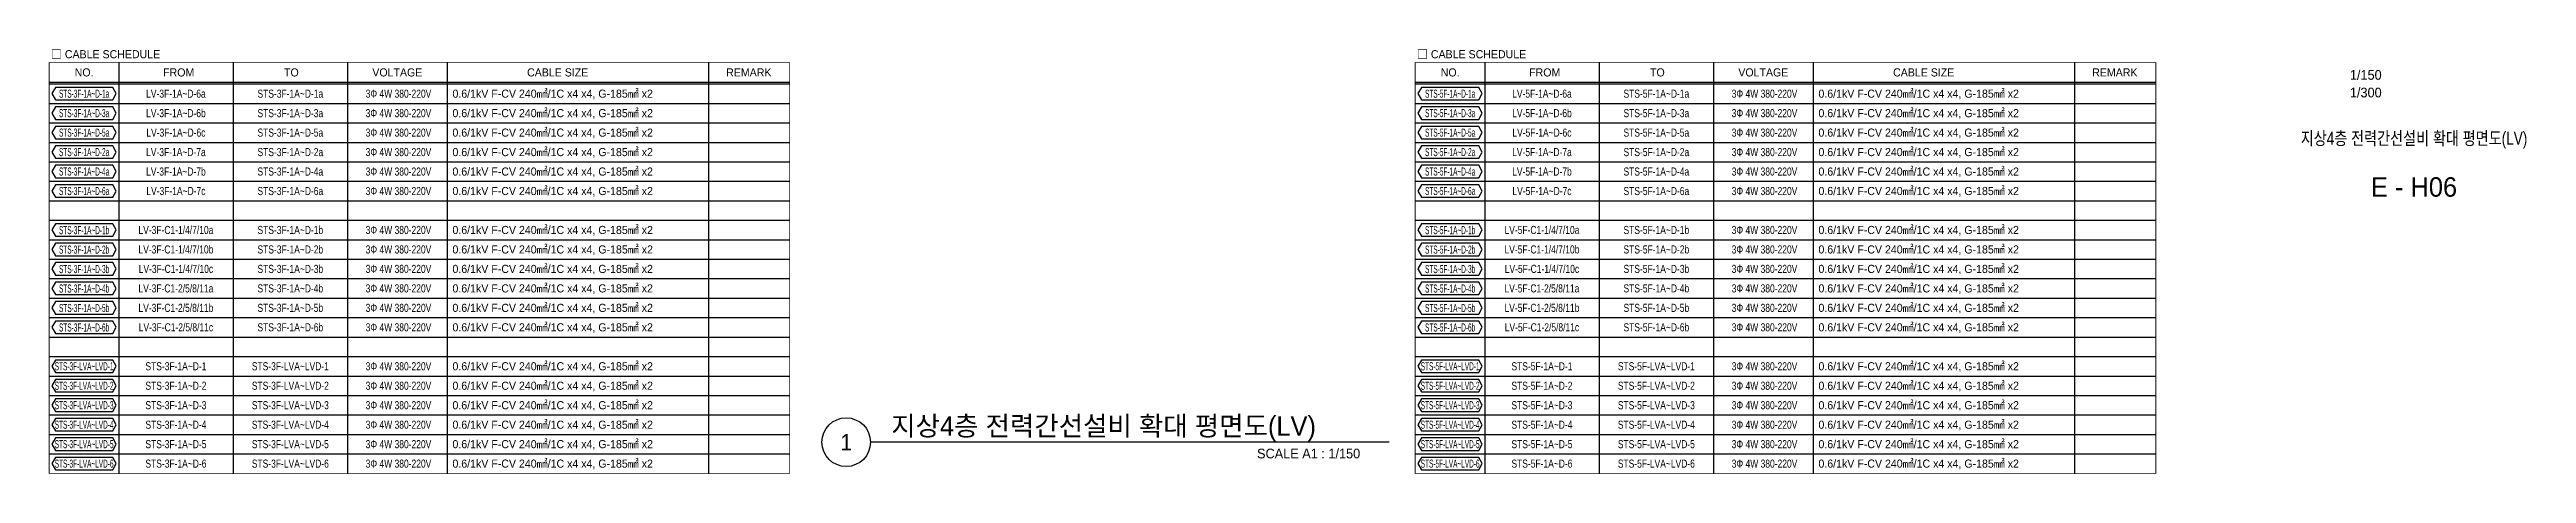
# Model space of a CAD drawing. Header units: millimetres. Extents: x 33932 to 374132, y 182625 to 847314.
# Drawn here: x 259418 to 374132, y 360508 to 380093 of the extents above; entities that cross this region are included whole.
import ezdxf
from ezdxf.enums import TextEntityAlignment as Align

# ---------------------------------------------------------------- set-up
doc = ezdxf.new("R2010")
doc.units = ezdxf.units.MM
doc.header["$LTSCALE"] = 150
doc.set_wipeout_variables(frame=1)
for name, color, linetype in [('-----26 Electrical Cable Tray_HV_발전기 B', 103, 'Continuous'), ('-----29 Cable Schedule', 1, 'Continuous'), ('-----29 Indicator', 1, 'Continuous'), ('-----29 주기', 1, 'Continuous'), ('-----30 Text', 2, 'Continuous'), ('-----41 Drawing Title', 2, 'Continuous'), ('-----42 Drawing Number', 2, 'Continuous'), ('-----43 Drawing Scale', 3, 'Continuous')]:
    doc.layers.add(name, color=color, linetype=linetype)
doc.styles.add('ELEC', font='Dotum.ttf')

msp = doc.modelspace()

# ---------------------------------------------------------------- texts
at = {"layer": '-----41 Drawing Title', "style": 'ELEC', "width": 0.8}
msp.add_text('지상4층 전력간선설비 확대 평면도(LV)', height=600, dxfattribs=at).set_placement((368925, 375995), align=Align.MIDDLE_CENTER)
at = {"layer": '-----41 Drawing Title', "color": 2, "style": 'ELEC'}
msp.add_text('지상4층 전력간선설비 확대 평면도(LV)', height=900, dxfattribs=at).set_placement((298398, 362250))
at = {"layer": '-----41 Drawing Title', "color": 7, "style": 'ELEC'}
msp.add_text('1', height=750, dxfattribs=at).set_placement((296314, 361950), align=Align.MIDDLE)
at = {"layer": '-----41 Drawing Title', "style": 'ELEC'}
msp.add_text('SCALE A1 : 1/150', height=450, dxfattribs=at).set_placement((320119, 361200), align=Align.RIGHT)
at = {"layer": '-----42 Drawing Number', "style": 'ELEC'}
msp.add_text('E - H06', height=900, dxfattribs=at).set_placement((368925, 373745), align=Align.MIDDLE_CENTER)
at = {"layer": '-----43 Drawing Scale', "style": 'ELEC'}
for s, p in [('1/150', (366690, 378925)), ('1/300', (366690, 378110))]:
    msp.add_text(s, height=450, dxfattribs=at).set_placement(p, align=Align.MIDDLE_CENTER)

# ---------------------------------------------------------------- linework, layer by layer
at = {"layer": '-----29 Cable Schedule', "color": 3}
for points in [[(259418, 379491), (293679, 379491), (293679, 360508), (259418, 360508)], [(322683, 379491), (356944, 379491), (356944, 360508), (322683, 360508)]]:
    msp.add_lwpolyline(points, close=True, dxfattribs=at)
at = {"layer": '-----41 Drawing Title', "color": 7}
msp.add_line((321461, 361950), (297439, 361950), dxfattribs=at)
msp.add_circle((296314, 361950), 1125, dxfattribs=at)

msp.set_redraw_order([(e.dxf.handle, doc.entitydb.next_handle()) for e in msp.query("TEXT MTEXT ATTDEF DIMENSION ARC_DIMENSION")])  # texts and dimensions are drawn at this point

# ---------------------------------------------------------------- next in the draw order: wipeouts: each hides what was drawn before it
at = {"color": 3}
for points in [[(259418, 379491), (293679, 379491), (293679, 360508), (259418, 360508)], [(322683, 379491), (356944, 379491), (356944, 360508), (322683, 360508)]]:
    msp.add_wipeout(points, dxfattribs=at).dxf.layer = '-----26 Electrical Cable Tray_HV_발전기 B'

# ---------------------------------------------------------------- next in the draw order: linework, layer by layer
at = {"layer": '-----29 Cable Schedule', "color": 3}
for p, q in [((259418, 378591), (293679, 378591)), ((322683, 378591), (356944, 378591)), ((259418, 378508), (293679, 378508)), ((322683, 378508), (356944, 378508))]:
    msp.add_line(p, q, dxfattribs=at)
at = {"layer": '-----29 Cable Schedule'}
for p, q in [((262622, 379491), (262622, 378508)), ((267921, 379491), (267921, 378508)), ((273220, 379491), (273220, 378508)), ((277833, 379491), (277833, 378508)), ((289929, 379491), (289929, 378508)), ((325886, 379491), (325886, 378508)), ((331185, 379491), (331185, 378508)), ((336484, 379491), (336484, 378508)), ((341098, 379491), (341098, 378508)), ((353194, 379491), (353194, 378508))]:
    msp.add_line(p, q, dxfattribs=at)
at = {"layer": '-----29 Cable Schedule', "color": 1}
for p, q in [((259418, 377608), (293679, 377608)), ((262622, 378508), (262622, 360508)), ((267921, 378508), (267921, 360508)), ((273220, 378508), (273220, 360508)), ((277833, 378508), (277833, 360508)), ((289929, 378508), (289929, 360508)), ((322683, 377608), (356944, 377608)), ((325886, 378508), (325886, 360508)), ((331185, 378508), (331185, 360508)), ((336484, 378508), (336484, 360508)), ((341098, 378508), (341098, 360508)), ((353194, 378508), (353194, 360508)), ((259418, 376708), (293679, 376708)), ((322683, 376708), (356944, 376708)), ((259418, 375808), (293679, 375808)), ((322683, 375808), (356944, 375808)), ((259418, 374908), (293679, 374908)), ((259418, 374008), (293679, 374008)), ((322683, 374908), (356944, 374908)), ((322683, 374008), (356944, 374008)), ((259418, 373108), (293679, 373108)), ((322683, 373108), (356944, 373108)), ((259418, 372208), (293679, 372208)), ((322683, 372208), (356944, 372208)), ((259418, 371308), (293679, 371308)), ((322683, 371308), (356944, 371308)), ((259418, 370408), (293679, 370408)), ((259418, 369508), (293679, 369508)), ((322683, 370408), (356944, 370408)), ((322683, 369508), (356944, 369508)), ((259418, 368608), (293679, 368608)), ((322683, 368608), (356944, 368608)), ((259418, 367708), (293679, 367708)), ((322683, 367708), (356944, 367708)), ((259418, 366808), (293679, 366808)), ((322683, 366808), (356944, 366808)), ((259418, 365908), (293679, 365908)), ((259418, 365008), (293679, 365008)), ((322683, 365908), (356944, 365908)), ((322683, 365008), (356944, 365008)), ((259418, 364108), (293679, 364108)), ((322683, 364108), (356944, 364108)), ((259418, 363208), (293679, 363208)), ((322683, 363208), (356944, 363208)), ((259418, 362308), (293679, 362308)), ((259418, 361408), (293679, 361408)), ((322683, 362308), (356944, 362308)), ((322683, 361408), (356944, 361408))]:
    msp.add_line(p, q, dxfattribs=at)
at = {"layer": '-----29 주기', "elevation": 0}
for points in [[(259697, 378347), (259530, 378058), (259697, 377769), (262343, 377769), (262509, 378058), (262343, 378347)], [(259697, 377447), (259530, 377158), (259697, 376869), (262343, 376869), (262509, 377158), (262343, 377447)], [(322962, 378347), (322795, 378058), (322962, 377769), (325607, 377769), (325774, 378058), (325607, 378347)], [(322962, 377447), (322795, 377158), (322962, 376869), (325607, 376869), (325774, 377158), (325607, 377447)], [(259697, 376547), (259530, 376258), (259697, 375969), (262343, 375969), (262509, 376258), (262343, 376547)], [(322962, 376547), (322795, 376258), (322962, 375969), (325607, 375969), (325774, 376258), (325607, 376547)], [(259697, 375647), (259530, 375358), (259697, 375069), (262343, 375069), (262509, 375358), (262343, 375647)], [(322962, 375647), (322795, 375358), (322962, 375069), (325607, 375069), (325774, 375358), (325607, 375647)], [(259697, 374747), (259530, 374458), (259697, 374169), (262343, 374169), (262509, 374458), (262343, 374747)], [(322962, 374747), (322795, 374458), (322962, 374169), (325607, 374169), (325774, 374458), (325607, 374747)], [(259697, 373847), (259530, 373558), (259697, 373269), (262343, 373269), (262509, 373558), (262343, 373847)], [(322962, 373847), (322795, 373558), (322962, 373269), (325607, 373269), (325774, 373558), (325607, 373847)], [(259697, 372047), (259530, 371758), (259697, 371469), (262343, 371469), (262509, 371758), (262343, 372047)], [(322962, 372047), (322795, 371758), (322962, 371469), (325607, 371469), (325774, 371758), (325607, 372047)], [(259697, 371147), (259530, 370858), (259697, 370569), (262343, 370569), (262509, 370858), (262343, 371147)], [(322962, 371147), (322795, 370858), (322962, 370569), (325607, 370569), (325774, 370858), (325607, 371147)], [(259697, 370247), (259530, 369958), (259697, 369669), (262343, 369669), (262509, 369958), (262343, 370247)], [(322962, 370247), (322795, 369958), (322962, 369669), (325607, 369669), (325774, 369958), (325607, 370247)], [(259697, 369347), (259530, 369058), (259697, 368769), (262343, 368769), (262509, 369058), (262343, 369347)], [(259697, 368447), (259530, 368158), (259697, 367869), (262343, 367869), (262509, 368158), (262343, 368447)], [(322962, 369347), (322795, 369058), (322962, 368769), (325607, 368769), (325774, 369058), (325607, 369347)], [(322962, 368447), (322795, 368158), (322962, 367869), (325607, 367869), (325774, 368158), (325607, 368447)], [(259697, 367547), (259530, 367258), (259697, 366969), (262343, 366969), (262509, 367258), (262343, 367547)], [(322962, 367547), (322795, 367258), (322962, 366969), (325607, 366969), (325774, 367258), (325607, 367547)], [(259697, 365747), (259530, 365458), (259697, 365169), (262343, 365169), (262509, 365458), (262343, 365747)], [(259697, 364847), (259530, 364558), (259697, 364269), (262343, 364269), (262509, 364558), (262343, 364847)], [(322962, 365747), (322795, 365458), (322962, 365169), (325607, 365169), (325774, 365458), (325607, 365747)], [(322962, 364847), (322795, 364558), (322962, 364269), (325607, 364269), (325774, 364558), (325607, 364847)], [(259697, 363947), (259530, 363658), (259697, 363369), (262343, 363369), (262509, 363658), (262343, 363947)], [(322962, 363947), (322795, 363658), (322962, 363369), (325607, 363369), (325774, 363658), (325607, 363947)], [(259697, 363047), (259530, 362758), (259697, 362469), (262343, 362469), (262509, 362758), (262343, 363047)], [(322962, 363047), (322795, 362758), (322962, 362469), (325607, 362469), (325774, 362758), (325607, 363047)], [(259697, 362147), (259530, 361858), (259697, 361569), (262343, 361569), (262509, 361858), (262343, 362147)], [(322962, 362147), (322795, 361858), (322962, 361569), (325607, 361569), (325774, 361858), (325607, 362147)], [(259697, 361247), (259530, 360958), (259697, 360669), (262343, 360669), (262509, 360958), (262343, 361247)], [(322962, 361247), (322795, 360958), (322962, 360669), (325607, 360669), (325774, 360958), (325607, 361247)]]:
    msp.add_lwpolyline(points, close=True, dxfattribs=at)

# ---------------------------------------------------------------- next in the draw order: texts
at = {"layer": '-----29 Indicator', "color": 2, "linetype": 'Continuous', "style": 'ELEC'}
for p in [(259480, 379881), (322745, 379881)]:
    msp.add_text('□ CABLE SCHEDULE', height=375, dxfattribs=at).set_placement(p, align=Align.MIDDLE_LEFT)
at = {"layer": '-----30 Text', "style": 'ELEC'}
for p in [(261020, 379041), (324285, 379041)]:
    msp.add_text('NO.', height=375, dxfattribs=at).set_placement(p, align=Align.MIDDLE)
for s, p in [('FROM', (265400, 379041)), ('TO', (270618, 379041)), ('VOLTAGE', (275525, 379041)), ('CABLE SIZE', (282953, 379041)), ('REMARK', (291804, 379041)), ('FROM', (328665, 379041)), ('TO', (333882, 379041)), ('VOLTAGE', (338789, 379041)), ('CABLE SIZE', (346217, 379041)), ('REMARK', (355069, 379041))]:
    msp.add_text(s, height=375, dxfattribs=at).set_placement(p, align=Align.MIDDLE_CENTER)
at = {"layer": '-----30 Text', "linetype": 'Continuous', "style": 'ELEC', "width": 0.5}
for s, p in [('STS-3F-1A~D-1a', (261020, 378058)), ('STS-5F-1A~D-1a', (324285, 378058)), ('STS-3F-1A~D-3a', (261020, 377158)), ('STS-3F-1A~D-5a', (261020, 376258)), ('STS-5F-1A~D-3a', (324285, 377158)), ('STS-5F-1A~D-5a', (324285, 376258)), ('STS-3F-1A~D-2a', (261020, 375358)), ('STS-5F-1A~D-2a', (324285, 375358)), ('STS-3F-1A~D-4a', (261020, 374458)), ('STS-5F-1A~D-4a', (324285, 374458)), ('STS-3F-1A~D-6a', (261020, 373558)), ('STS-5F-1A~D-6a', (324285, 373558)), ('STS-3F-1A~D-1b', (261020, 371758)), ('STS-5F-1A~D-1b', (324285, 371758)), ('STS-3F-1A~D-2b', (261020, 370858)), ('STS-5F-1A~D-2b', (324285, 370858)), ('STS-3F-1A~D-3b', (261020, 369958)), ('STS-5F-1A~D-3b', (324285, 369958)), ('STS-3F-1A~D-4b', (261020, 369058)), ('STS-3F-1A~D-5b', (261020, 368158)), ('STS-5F-1A~D-4b', (324285, 369058)), ('STS-5F-1A~D-5b', (324285, 368158)), ('STS-3F-1A~D-6b', (261020, 367258)), ('STS-5F-1A~D-6b', (324285, 367258)), ('STS-3F-LVA~LVD-1', (261020, 365458)), ('STS-5F-LVA~LVD-1', (324285, 365458)), ('STS-3F-LVA~LVD-2', (261020, 364558)), ('STS-3F-LVA~LVD-3', (261020, 363658)), ('STS-5F-LVA~LVD-2', (324285, 364558)), ('STS-5F-LVA~LVD-3', (324285, 363658)), ('STS-3F-LVA~LVD-4', (261020, 362758)), ('STS-5F-LVA~LVD-4', (324285, 362758)), ('STS-3F-LVA~LVD-5', (261020, 361858)), ('STS-5F-LVA~LVD-5', (324285, 361858)), ('STS-3F-LVA~LVD-6', (261020, 360958)), ('STS-5F-LVA~LVD-6', (324285, 360958))]:
    msp.add_text(s, height=375, dxfattribs=at).set_placement(p, align=Align.MIDDLE)
at = {"layer": '-----30 Text', "style": 'ELEC', "width": 0.8}
for s, p in [('LV-3F-1A~D-6a', (265271, 378058)), ('STS-3F-1A~D-1a', (270570, 378058)), ('3Φ 4W 380-220V', (275579, 378058)), ('LV-5F-1A~D-6a', (328536, 378058)), ('STS-5F-1A~D-1a', (333835, 378058)), ('3Φ 4W 380-220V', (338844, 378058)), ('LV-3F-1A~D-6b', (265271, 377158)), ('LV-3F-1A~D-6c', (265271, 376258)), ('STS-3F-1A~D-3a', (270570, 377158)), ('STS-3F-1A~D-5a', (270570, 376258)), ('3Φ 4W 380-220V', (275579, 377158)), ('3Φ 4W 380-220V', (275579, 376258)), ('LV-5F-1A~D-6b', (328536, 377158)), ('LV-5F-1A~D-6c', (328536, 376258)), ('STS-5F-1A~D-3a', (333835, 377158)), ('STS-5F-1A~D-5a', (333835, 376258)), ('3Φ 4W 380-220V', (338844, 377158)), ('3Φ 4W 380-220V', (338844, 376258)), ('LV-3F-1A~D-7a', (265271, 375358)), ('STS-3F-1A~D-2a', (270570, 375358)), ('3Φ 4W 380-220V', (275579, 375358)), ('LV-5F-1A~D-7a', (328536, 375358)), ('STS-5F-1A~D-2a', (333835, 375358)), ('3Φ 4W 380-220V', (338844, 375358)), ('LV-3F-1A~D-7b', (265271, 374458)), ('STS-3F-1A~D-4a', (270570, 374458)), ('3Φ 4W 380-220V', (275579, 374458)), ('LV-5F-1A~D-7b', (328536, 374458)), ('STS-5F-1A~D-4a', (333835, 374458)), ('3Φ 4W 380-220V', (338844, 374458)), ('LV-3F-1A~D-7c', (265271, 373558)), ('STS-3F-1A~D-6a', (270570, 373558)), ('3Φ 4W 380-220V', (275579, 373558)), ('LV-5F-1A~D-7c', (328536, 373558)), ('STS-5F-1A~D-6a', (333835, 373558)), ('3Φ 4W 380-220V', (338844, 373558)), ('LV-3F-C1-1/4/7/10a', (265271, 371758)), ('STS-3F-1A~D-1b', (270570, 371758)), ('3Φ 4W 380-220V', (275579, 371758)), ('LV-5F-C1-1/4/7/10a', (328536, 371758)), ('STS-5F-1A~D-1b', (333835, 371758)), ('3Φ 4W 380-220V', (338844, 371758)), ('LV-3F-C1-1/4/7/10b', (265271, 370858)), ('STS-3F-1A~D-2b', (270570, 370858)), ('3Φ 4W 380-220V', (275579, 370858)), ('LV-5F-C1-1/4/7/10b', (328536, 370858)), ('STS-5F-1A~D-2b', (333835, 370858)), ('3Φ 4W 380-220V', (338844, 370858)), ('LV-3F-C1-1/4/7/10c', (265271, 369958)), ('STS-3F-1A~D-3b', (270570, 369958)), ('3Φ 4W 380-220V', (275579, 369958)), ('LV-5F-C1-1/4/7/10c', (328536, 369958)), ('STS-5F-1A~D-3b', (333835, 369958)), ('3Φ 4W 380-220V', (338844, 369958)), ('LV-3F-C1-2/5/8/11a', (265271, 369058)), ('LV-3F-C1-2/5/8/11b', (265271, 368158)), ('STS-3F-1A~D-4b', (270570, 369058)), ('STS-3F-1A~D-5b', (270570, 368158)), ('3Φ 4W 380-220V', (275579, 369058)), ('3Φ 4W 380-220V', (275579, 368158)), ('LV-5F-C1-2/5/8/11a', (328536, 369058)), ('LV-5F-C1-2/5/8/11b', (328536, 368158)), ('STS-5F-1A~D-4b', (333835, 369058)), ('STS-5F-1A~D-5b', (333835, 368158)), ('3Φ 4W 380-220V', (338844, 369058)), ('3Φ 4W 380-220V', (338844, 368158)), ('LV-3F-C1-2/5/8/11c', (265271, 367258)), ('STS-3F-1A~D-6b', (270570, 367258)), ('3Φ 4W 380-220V', (275579, 367258)), ('LV-5F-C1-2/5/8/11c', (328536, 367258)), ('STS-5F-1A~D-6b', (333835, 367258)), ('3Φ 4W 380-220V', (338844, 367258)), ('STS-3F-1A~D-1', (265271, 365458)), ('STS-3F-LVA~LVD-1', (270570, 365458)), ('3Φ 4W 380-220V', (275579, 365458)), ('STS-5F-1A~D-1', (328536, 365458)), ('STS-5F-LVA~LVD-1', (333835, 365458)), ('3Φ 4W 380-220V', (338844, 365458)), ('STS-3F-1A~D-2', (265271, 364558)), ('STS-3F-1A~D-3', (265271, 363658)), ('STS-3F-LVA~LVD-2', (270570, 364558)), ('STS-3F-LVA~LVD-3', (270570, 363658)), ('3Φ 4W 380-220V', (275579, 364558)), ('3Φ 4W 380-220V', (275579, 363658)), ('STS-5F-1A~D-2', (328536, 364558)), ('STS-5F-1A~D-3', (328536, 363658)), ('STS-5F-LVA~LVD-2', (333835, 364558)), ('STS-5F-LVA~LVD-3', (333835, 363658)), ('3Φ 4W 380-220V', (338844, 364558)), ('3Φ 4W 380-220V', (338844, 363658)), ('STS-3F-1A~D-4', (265271, 362758)), ('STS-3F-LVA~LVD-4', (270570, 362758)), ('3Φ 4W 380-220V', (275579, 362758)), ('STS-5F-1A~D-4', (328536, 362758)), ('STS-5F-LVA~LVD-4', (333835, 362758)), ('3Φ 4W 380-220V', (338844, 362758)), ('STS-3F-1A~D-5', (265271, 361858)), ('STS-3F-LVA~LVD-5', (270570, 361858)), ('3Φ 4W 380-220V', (275579, 361858)), ('STS-5F-1A~D-5', (328536, 361858)), ('STS-5F-LVA~LVD-5', (333835, 361858)), ('3Φ 4W 380-220V', (338844, 361858)), ('STS-3F-1A~D-6', (265271, 360958)), ('STS-3F-LVA~LVD-6', (270570, 360958)), ('3Φ 4W 380-220V', (275579, 360958)), ('STS-5F-1A~D-6', (328536, 360958)), ('STS-5F-LVA~LVD-6', (333835, 360958)), ('3Φ 4W 380-220V', (338844, 360958))]:
    msp.add_text(s, height=375, dxfattribs=at).set_placement(p, align=Align.MIDDLE_CENTER)
at = {"layer": '-----30 Text', "style": 'ELEC'}
for p in [(278078, 378058), (278078, 377158), (341342, 378058), (341342, 377158), (278078, 376258), (341342, 376258), (278078, 375358), (341342, 375358), (278078, 374458), (341342, 374458), (278078, 373558), (341342, 373558), (278078, 371758), (341342, 371758), (278078, 370858), (341342, 370858), (278078, 369958), (341342, 369958), (278078, 369058), (278078, 368158), (341342, 369058), (341342, 368158), (278078, 367258), (341342, 367258), (278078, 365458), (278078, 364558), (341342, 365458), (341342, 364558), (278078, 363658), (341342, 363658), (278078, 362758), (341342, 362758), (278078, 361858), (341342, 361858), (278078, 360958), (341342, 360958)]:
    msp.add_text('0.6/1kV F-CV 240㎟/1C x4 x4, G-185㎟ x2', height=375, dxfattribs=at).set_placement(p, align=Align.MIDDLE_LEFT)

doc.saveas('drawing.dxf')
